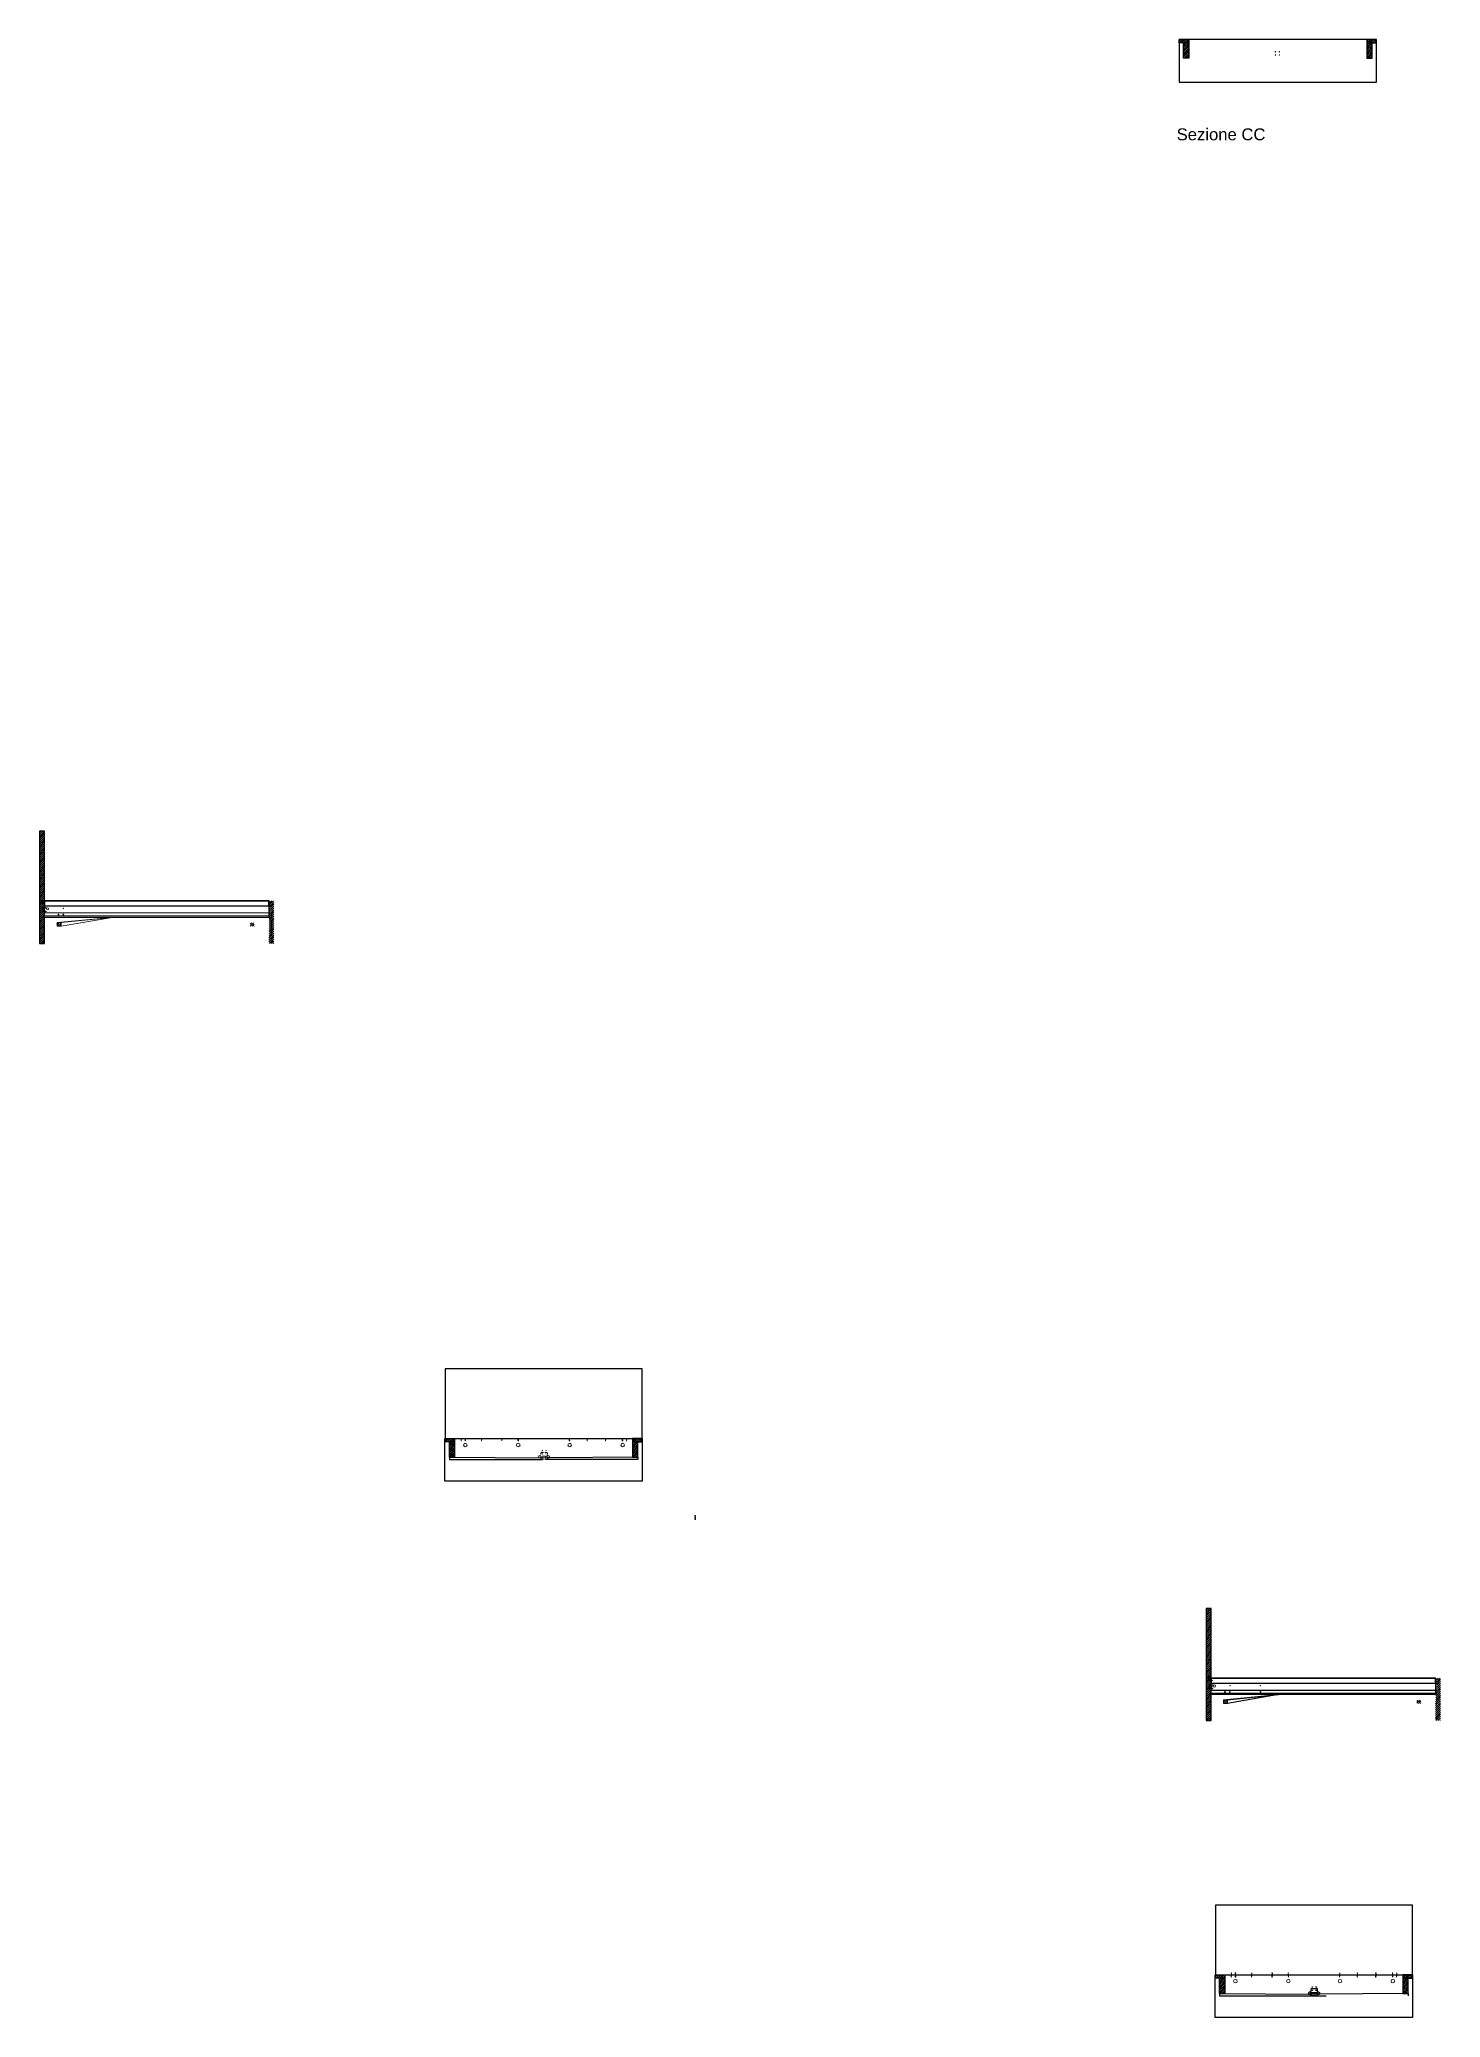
# Model space of a CAD drawing. Header units: millimetres. Extents: x -65822 to 124962, y -17646 to 50330.
# Drawn here: x 11836 to 24327, y 816 to 18449 of the extents above; entities that cross this region are included whole.
import ezdxf

# ---------------------------------------------------------------- set-up
doc = ezdxf.new("R2010")
doc.units = ezdxf.units.MM
doc.header["$MEASUREMENT"] = 0
doc.linetypes.add('HIDDEN', pattern=[0.375, 0.25, -0.125])
for name, color, linetype, lineweight in [('Arredi', 3, 'Continuous', 30), ('Dettagli', 210, 'Continuous', 5), ('qqqq', 5, 'Continuous', 30), ('Tratteggi', 2, 'HIDDEN', 15)]:
    doc.layers.add(name, color=color, linetype=linetype, lineweight=lineweight)
doc.layers.add('Testo', color=1, linetype='Continuous')
doc.layers.add('Viti', color=2, linetype='Continuous')
doc.styles.get("Standard").update_dxf_attribs({"font": 'Arial.ttf'})
pattern_1 = [(45, (6754.85, 3339.613), (-7.954951, 7.954951), [])]
pattern_2 = [(45, (13301.938, 15811.655), (-7.954951, 7.954951), [])]
pattern_3 = [(45, (13622.354, -1441.153), (-7.954951, 7.954951), [])]

msp = doc.modelspace()

# ---------------------------------------------------------------- texts
at = {"layer": 'Testo', "insert": (21975, 17657), "char_height": 106.2, "attachment_point": 1}
msp.add_mtext_dynamic_manual_height_columns('Sezione CC', width=1421.23, gutter_width=25, heights=[0], dxfattribs=at)

# ---------------------------------------------------------------- hatches: boundary and pattern name
at = {"layer": 'Dettagli'}
h = msp.add_hatch(dxfattribs=at)
h.set_pattern_fill('ANSI31', color=256, scale=90)
h.set_pattern_definition(pattern_2)
h.paths.add_polyline_path([(22084, 18420), (22037, 18420), (22037, 18282), (22084, 18282)])
h.paths.add_polyline_path([(22084, 18448), (21998, 18448), (21998, 18420), (22084, 18420)])
h = msp.add_hatch(dxfattribs=at)
h.set_pattern_fill('ANSI31', color=256, scale=90)
h.set_pattern_definition(pattern_2)
h.paths.add_polyline_path([(23718, 18420), (23671, 18420), (23671, 18282), (23718, 18282)])
h.paths.add_polyline_path([(23758, 18448), (23671, 18448), (23671, 18420), (23718, 18420), (23758, 18420)])
h = msp.add_hatch(dxfattribs=at)
h.set_pattern_fill('ANSI31', color=256, scale=90)
h.set_pattern_definition(pattern_1)
h.paths.add_polyline_path([(15537, 5948), (15490, 5948), (15490, 5810), (15537, 5810)])
h.paths.add_polyline_path([(15537, 5976), (15450, 5976), (15450, 5948), (15537, 5948)])
h = msp.add_hatch(dxfattribs=at)
h.set_pattern_fill('ANSI31', color=256, scale=90)
h.set_pattern_definition(pattern_1)
h.paths.add_polyline_path([(17171, 5948), (17124, 5948), (17124, 5810), (17171, 5810)])
h.paths.add_polyline_path([(17210, 5976), (17124, 5976), (17124, 5948), (17171, 5948), (17210, 5948)])
h = msp.add_hatch(dxfattribs=at)
h.set_pattern_fill('ANSI31', color=256, scale=97)
h.set_pattern_definition([(45, (3492.294, -19442.244), (-8.5736697, 8.5736697), [])])
h.paths.add_polyline_path([(22282, 4462), (22237, 4462), (22237, 3842), (22282, 3842)])
h.paths.add_polyline_path([(22282, 3744), (22278, 3744), (22278, 3745, -0.469008), (22278, 3752), (22278, 3750), (22282, 3750), (22282, 3758), (22262, 3758), (22262, 3761), (22282, 3761), (22282, 3776), (22278, 3776), (22278, 3777, -0.469008), (22278, 3784), (22278, 3782), (22282, 3782), (22282, 3817), (22262, 3817), (22262, 3820), (22282, 3820), (22282, 3842), (22263, 3842, -0.396733), (22256, 3842), (22237, 3842), (22237, 3462), (22282, 3462)])
h.paths.add_polyline_path([(22260, 3748), (22258, 3747), (22261, 3746, -0.158696)], flags=16)
h.paths.add_polyline_path([(22261, 3749), (22263, 3749), (22265, 3749), (22268, 3749), (22270, 3749), (22272, 3749), (22274, 3749), (22276, 3749, 0.266572), (22278, 3745), (22275, 3745), (22273, 3745), (22271, 3745), (22268, 3745), (22266, 3745), (22263, 3745), (22262, 3745, -0.254029)], flags=16)
h.paths.add_polyline_path([(22263, 3749), (22265, 3749), (22267, 3749), (22269, 3749), (22272, 3749), (22274, 3749), (22274, 3749, 0.23266), (22276, 3745), (22273, 3745), (22271, 3745), (22269, 3745), (22266, 3745), (22264, 3745), (22263, 3745, -0.221988)], flags=0)
h.paths.add_polyline_path([(22260, 3780), (22258, 3779), (22261, 3777, -0.158696)], flags=16)
h.paths.add_polyline_path([(22261, 3781), (22263, 3781), (22265, 3781), (22268, 3781), (22270, 3781), (22272, 3781), (22274, 3781), (22276, 3781, 0.266572), (22278, 3776), (22275, 3776), (22273, 3776), (22271, 3776), (22268, 3776), (22266, 3776), (22263, 3776), (22262, 3776, -0.254029)], flags=16)
h.paths.add_polyline_path([(22263, 3781), (22265, 3781), (22267, 3781), (22269, 3781), (22272, 3781), (22274, 3781), (22274, 3781, 0.23266), (22276, 3777), (22273, 3777), (22271, 3777), (22269, 3777), (22266, 3777), (22264, 3777), (22263, 3777, -0.221988)], flags=0)
h.paths.add_polyline_path([(22259, 3829), (22260, 3827), (22262, 3829, -0.158696)], flags=16)
h.paths.add_polyline_path([(22258, 3829), (22258, 3832), (22258, 3834), (22258, 3836), (22258, 3839), (22259, 3841), (22259, 3839, 0.252715), (22263, 3840), (22263, 3839), (22263, 3837), (22263, 3834), (22263, 3832), (22263, 3830, -0.254029)], flags=16)
h.paths.add_polyline_path([(22259, 3834), (22259, 3836), (22259, 3838, 0.23013), (22262, 3839), (22262, 3837), (22262, 3835), (22262, 3832), (22262, 3832, -0.221988), (22259, 3831)], flags=0)
h.paths.add_polyline_path([(24327, 3842), (24282, 3842), (24282, 3820), (24303, 3820), (24303, 3817), (24282, 3817), (24282, 3797), (24282, 3780), (24286, 3780), (24288, 3781), (24287, 3781), (24286, 3781), (24286, 3778), (24286, 3761), (24303, 3761), (24303, 3758), (24282, 3758), (24282, 3748), (24286, 3748), (24288, 3749), (24287, 3749), (24286, 3749), (24286, 3746), (24282, 3462), (24327, 3462)])
h.paths.add_polyline_path([(24304, 3746), (24306, 3747), (24304, 3748, -0.158696)], flags=16)
h.paths.add_polyline_path([(24300, 3745), (24298, 3745), (24295, 3745), (24293, 3745), (24290, 3745), (24288, 3745), (24287, 3745), (24289, 3745, 0.24604), (24290, 3749), (24290, 3749), (24292, 3749), (24295, 3749), (24297, 3749), (24299, 3749), (24301, 3749), (24303, 3749, -0.254029), (24303, 3745)], flags=16)
h.paths.add_polyline_path([(24301, 3749), (24301, 3749, -0.22364), (24300, 3745), (24301, 3745, 0.221988)], flags=0)
h.paths.add_polyline_path([(24296, 3745), (24294, 3745), (24291, 3745), (24289, 3745, 0.228766), (24290, 3749), (24292, 3749), (24294, 3749), (24297, 3749), (24299, 3749, -0.225205), (24299, 3745)], flags=0)
h.paths.add_polyline_path([(24304, 3777), (24306, 3779), (24304, 3780, -0.158696)], flags=16)
h.paths.add_polyline_path([(24300, 3776), (24298, 3776), (24295, 3776), (24293, 3776), (24290, 3776), (24288, 3776), (24287, 3777), (24289, 3777, 0.24604), (24290, 3781), (24290, 3781), (24292, 3781), (24295, 3781), (24297, 3781), (24299, 3781), (24301, 3781), (24303, 3781, -0.254029), (24303, 3776)], flags=16)
h.paths.add_polyline_path([(24301, 3781), (24301, 3781, -0.22364), (24300, 3777), (24301, 3777, 0.221988)], flags=0)
h.paths.add_polyline_path([(24296, 3777), (24294, 3777), (24291, 3777), (24289, 3777, 0.228766), (24290, 3781), (24292, 3781), (24294, 3781), (24297, 3781), (24299, 3781, -0.225205), (24299, 3777)], flags=0)
h.paths.add_polyline_path([(22429, 3647), (22393, 3647), (22393, 3614), (22429, 3614)])
h.paths.add_polyline_path([(24152, 3646), (24116, 3646), (24116, 3614), (24152, 3614)])
h = msp.add_hatch(dxfattribs=at)
h.set_pattern_fill('ANSI31', color=256, scale=90)
h.set_pattern_definition(pattern_3)
h.paths.add_polyline_path([(22405, 1167), (22358, 1167), (22358, 1029), (22405, 1029)])
h.paths.add_polyline_path([(22405, 1167), (22405, 1195), (22318, 1195), (22318, 1167)])
h = msp.add_hatch(dxfattribs=at)
h.set_pattern_fill('ANSI31', color=256, scale=90)
h.set_pattern_definition(pattern_3)
h.paths.add_polyline_path([(24038, 1167), (23991, 1167), (23991, 1029), (24038, 1029)])
h.paths.add_polyline_path([(24078, 1195), (23991, 1195), (23991, 1167), (24038, 1167), (24078, 1167)])
at = {"layer": 'qqqq'}
h = msp.add_hatch(dxfattribs=at)
h.set_pattern_fill('ANSI31', color=0, scale=97)
h.set_pattern_definition([(45, (-6909.345, -12513.192), (-8.5736697, 8.5736697), [])])
h.paths.add_polyline_path([(11881, 11391), (11836, 11391), (11836, 10771), (11881, 10771)])
h.paths.add_polyline_path([(11881, 10673), (11877, 10673), (11877, 10674, -0.469008), (11877, 10681), (11877, 10679), (11881, 10679), (11881, 10687), (11860, 10687), (11860, 10690), (11881, 10690), (11881, 10705), (11877, 10705), (11877, 10706, -0.469008), (11877, 10713), (11877, 10711), (11881, 10711), (11881, 10746), (11860, 10746), (11860, 10749), (11881, 10749), (11881, 10771), (11861, 10771, -0.396733), (11855, 10771), (11836, 10771), (11836, 10391), (11881, 10391)])
h.paths.add_polyline_path([(11859, 10678), (11856, 10676), (11859, 10675, -0.158696)], flags=16)
h.paths.add_polyline_path([(11859, 10678), (11862, 10678), (11864, 10678), (11866, 10678), (11868, 10678), (11871, 10678), (11873, 10678), (11875, 10678, 0.266572), (11876, 10674), (11874, 10674), (11871, 10674), (11869, 10674), (11866, 10674), (11864, 10674), (11862, 10674), (11860, 10674, -0.254029)], flags=16)
h.paths.add_polyline_path([(11861, 10678), (11863, 10678), (11866, 10678), (11868, 10678), (11870, 10678), (11872, 10678), (11873, 10678, 0.23266), (11874, 10674), (11872, 10674), (11870, 10674), (11867, 10674), (11865, 10674), (11862, 10674), (11862, 10674, -0.221988)], flags=0)
h.paths.add_polyline_path([(11859, 10709), (11856, 10708), (11859, 10706, -0.158696)], flags=16)
h.paths.add_polyline_path([(11859, 10710), (11862, 10710), (11864, 10710), (11866, 10710), (11868, 10710), (11871, 10710), (11873, 10710), (11875, 10710, 0.266572), (11876, 10706), (11874, 10706), (11871, 10706), (11869, 10706), (11866, 10706), (11864, 10706), (11862, 10706), (11860, 10706, -0.254029)], flags=16)
h.paths.add_polyline_path([(11861, 10710), (11863, 10710), (11866, 10710), (11868, 10710), (11870, 10710), (11872, 10710), (11873, 10710, 0.23266), (11874, 10706), (11872, 10706), (11870, 10706), (11867, 10706), (11865, 10706), (11862, 10706), (11862, 10706, -0.221988)], flags=0)
h.paths.add_polyline_path([(11858, 10758), (11859, 10756), (11860, 10758, -0.158696)], flags=16)
h.paths.add_polyline_path([(11857, 10759), (11857, 10761), (11857, 10763), (11857, 10765), (11857, 10768), (11857, 10770), (11857, 10768, 0.252715), (11861, 10769), (11861, 10768), (11861, 10766), (11861, 10764), (11861, 10761), (11861, 10759, -0.254029)], flags=16)
h.paths.add_polyline_path([(11857, 10763), (11857, 10765), (11857, 10767, 0.23013), (11861, 10768), (11861, 10766), (11861, 10764), (11861, 10762), (11861, 10761, -0.221988), (11857, 10761)], flags=0)
h.paths.add_polyline_path([(13926, 10771), (13881, 10771), (13881, 10749), (13901, 10749), (13901, 10746), (13881, 10746), (13881, 10726), (13881, 10709), (13884, 10709), (13886, 10710), (13886, 10710), (13884, 10710), (13884, 10707), (13884, 10690), (13901, 10690), (13901, 10687), (13881, 10687), (13881, 10677), (13884, 10677), (13886, 10678), (13886, 10678), (13884, 10678), (13884, 10675), (13881, 10391), (13926, 10391)])
h.paths.add_polyline_path([(13902, 10675), (13905, 10676), (13902, 10678, -0.158696)], flags=16)
h.paths.add_polyline_path([(13899, 10674), (13896, 10674), (13894, 10674), (13891, 10674), (13889, 10674), (13887, 10674), (13885, 10674), (13887, 10674, 0.24604), (13888, 10678), (13889, 10678), (13891, 10678), (13893, 10678), (13895, 10678), (13898, 10678), (13900, 10678), (13902, 10678, -0.254029), (13901, 10674)], flags=16)
h.paths.add_polyline_path([(13900, 10678), (13899, 10678, -0.22364), (13899, 10674), (13899, 10674, 0.221988)], flags=0)
h.paths.add_polyline_path([(13895, 10674), (13892, 10674), (13890, 10674), (13888, 10674, 0.228766), (13889, 10678), (13890, 10678), (13893, 10678), (13895, 10678), (13898, 10678, -0.225205), (13897, 10674)], flags=0)
h.paths.add_polyline_path([(13902, 10706), (13905, 10708), (13902, 10709, -0.158696)], flags=16)
h.paths.add_polyline_path([(13899, 10706), (13896, 10706), (13894, 10706), (13891, 10706), (13889, 10706), (13887, 10706), (13885, 10706), (13887, 10706, 0.24604), (13888, 10710), (13889, 10710), (13891, 10710), (13893, 10710), (13895, 10710), (13898, 10710), (13900, 10710), (13902, 10710, -0.254029), (13901, 10706)], flags=16)
h.paths.add_polyline_path([(13900, 10710), (13899, 10710, -0.22364), (13899, 10706), (13899, 10706, 0.221988)], flags=0)
h.paths.add_polyline_path([(13895, 10706), (13892, 10706), (13890, 10706), (13888, 10706, 0.228766), (13889, 10710), (13890, 10710), (13893, 10710), (13895, 10710), (13898, 10710, -0.225205), (13897, 10706)], flags=0)
h.paths.add_polyline_path([(12027, 10576), (11992, 10576), (11992, 10544), (12027, 10544)])
h.paths.add_polyline_path([(13750, 10575), (13714, 10575), (13714, 10544), (13750, 10544)])

# ---------------------------------------------------------------- linework, layer by layer
at = {"layer": 'Arredi', "color": 0, "linetype": 'Continuous'}
for p, q in [((11857, 10770), (11857, 10770)), ((11857, 10767), (11857, 10768)), ((11857, 10765), (11857, 10765)), ((11857, 10763), (11857, 10763)), ((11857, 10761), (11857, 10761)), ((11857, 10759), (11857, 10758)), ((11857, 10758), (11857, 10759)), ((11858, 10758), (11859, 10756)), ((11859, 10756), (11860, 10758)), ((11861, 10768), (11861, 10769)), ((11861, 10766), (11861, 10766)), ((11861, 10764), (11861, 10764)), ((11861, 10761), (11861, 10762)), ((11861, 10759), (11861, 10759))]:
    msp.add_line(p, q, dxfattribs=at)
at = {"layer": 'Arredi', "color": 0}
for p, q in [((11859, 10709), (11856, 10708)), ((11856, 10708), (11859, 10706)), ((11859, 10678), (11856, 10676)), ((11856, 10676), (11859, 10675)), ((11860, 10710), (11859, 10709)), ((11859, 10710), (11859, 10710)), ((11859, 10706), (11860, 10706)), ((11860, 10678), (11859, 10678)), ((11859, 10678), (11859, 10678)), ((11859, 10674), (11860, 10674)), ((11860, 10749), (11881, 10749)), ((11860, 10749), (11881, 10749)), ((11860, 10748), (11881, 10748)), ((11860, 10748), (11881, 10748)), ((11860, 10747), (11881, 10747)), ((11860, 10746), (11881, 10746)), ((11860, 10690), (11881, 10690)), ((11860, 10689), (11881, 10689)), ((11860, 10689), (11881, 10689)), ((11860, 10688), (11881, 10688)), ((11860, 10687), (11881, 10687)), ((11860, 10687), (11881, 10687)), ((11861, 10710), (11862, 10710)), ((11861, 10678), (11862, 10678)), ((11862, 10706), (11862, 10706)), ((11862, 10674), (11862, 10674)), ((11863, 10710), (11864, 10710)), ((11863, 10678), (11864, 10678)), ((11864, 10706), (11865, 10706)), ((11864, 10674), (11865, 10674)), ((11866, 10710), (11866, 10710)), ((11866, 10706), (11867, 10706)), ((11866, 10678), (11866, 10678)), ((11866, 10674), (11867, 10674)), ((11868, 10710), (11868, 10710)), ((11868, 10678), (11868, 10678)), ((11869, 10706), (11870, 10706)), ((11869, 10674), (11870, 10674)), ((11870, 10710), (11871, 10710)), ((11870, 10678), (11871, 10678)), ((11871, 10706), (11872, 10706)), ((11871, 10674), (11872, 10674)), ((11872, 10710), (11873, 10710)), ((11872, 10678), (11873, 10678)), ((11874, 10706), (11874, 10706)), ((11874, 10674), (11874, 10674)), ((11875, 10710), (11875, 10710)), ((11875, 10678), (11875, 10678)), ((11876, 10706), (11877, 10706)), ((11876, 10674), (11877, 10674)), ((11877, 10705), (11877, 10705)), ((11877, 10674), (11877, 10674)), ((22358, 1029), (23172, 1023)), ((22358, 1010), (23308, 1009)), ((23151, 1036), (23151, 1025)), ((24038, 1029), (23232, 1023)), ((23250, 1036), (23250, 1025))]:
    msp.add_line(p, q, dxfattribs=at)
at = {"layer": 'Arredi'}
for p, q in [((15450, 5976), (15537, 5976)), ((17211, 5976), (17124, 5976)), ((15490, 5810), (16304, 5804)), ((15490, 5810), (15490, 5791)), ((15490, 5791), (16321, 5789)), ((17171, 5790), (16348, 5789)), ((17171, 5810), (16364, 5804)), ((17171, 5810), (17171, 5790)), ((22393, 3647), (22879, 3694)), ((22429, 3647), (22884, 3694)), ((22884, 3694), (22429, 3614)), ((22318, 1195), (22404, 1195)), ((24078, 1195), (23992, 1195)), ((22358, 1029), (22358, 1010)), ((24038, 1029), (24038, 1009))]:
    msp.add_line(p, q, dxfattribs=at)
for points in [[(23758, 18449), (21998, 18449), (21998, 18069), (23758, 18069)], [(21998, 18448), (22084, 18448), (22084, 18420), (21998, 18420)], [(22084, 18420), (22084, 18282), (22037, 18282), (22037, 18420)], [(23758, 18448), (23671, 18448), (23671, 18420), (23758, 18420)], [(23671, 18420), (23671, 18282), (23718, 18282), (23718, 18420)], [(15453, 6597), (15453, 5977), (17210, 5977), (17210, 6597)], [(15450, 5977), (17210, 5977), (17210, 5597), (15450, 5597)], [(15450, 5976), (15537, 5976), (15537, 5948), (15450, 5948)], [(15537, 5948), (15537, 5810), (15490, 5810), (15490, 5948)], [(17211, 5976), (17124, 5976), (17124, 5948), (17211, 5948)], [(17124, 5948), (17124, 5810), (17171, 5810), (17171, 5948)], [(22237, 4462), (22237, 3842), (22282, 3842), (22282, 4462)], [(22237, 3842), (22237, 3462), (22282, 3462), (22282, 3842)], [(22282, 3797), (24282, 3797), (24282, 3842), (22282, 3842)], [(22282, 3842), (24282, 3842), (24282, 3694), (22282, 3694)], [(24282, 3694), (22282, 3694), (22282, 3734), (24282, 3734)], [(24282, 3694), (22282, 3694), (22282, 3707), (24282, 3707)], [(22320, 1816), (22320, 1196), (24078, 1196), (24078, 1816)], [(22318, 1196), (24078, 1196), (24078, 816), (22318, 816)], [(22318, 1195), (22405, 1195), (22405, 1167), (22318, 1167)], [(22405, 1167), (22405, 1029), (22358, 1029), (22358, 1167)], [(24078, 1195), (23991, 1195), (23991, 1167), (24078, 1167)], [(23991, 1167), (23991, 1029), (24038, 1029), (24038, 1167)]]:
    msp.add_lwpolyline(points, close=True, dxfattribs=at)
at = {"layer": 'Arredi', "color": 0}
for points in [[(11836, 11391), (11836, 10771), (11881, 10771), (11881, 11391)], [(11836, 10771), (11836, 10391), (11881, 10391), (11881, 10771)], [(11881, 10726), (13881, 10726), (13881, 10771), (11881, 10771)], [(11881, 10771), (13881, 10771), (13881, 10623), (11881, 10623)], [(11881, 10746), (11860, 10746), (11860, 10749), (11881, 10749)], [(11881, 10687), (11860, 10687), (11860, 10690), (11881, 10690)], [(11877, 10709), (11877, 10707), (11884, 10707), (11884, 10709)], [(11877, 10677), (11877, 10675), (11884, 10675), (11884, 10677)], [(11887, 10711), (11887, 10705), (11887, 10705), (11887, 10711)], [(11887, 10679), (11887, 10673), (11887, 10673), (11887, 10679)], [(11890, 10706), (11890, 10709), (11893, 10709), (11893, 10706)], [(11890, 10675), (11890, 10678), (11893, 10678), (11893, 10675)], [(11893, 10711), (11893, 10705), (11893, 10705), (11893, 10711)], [(11893, 10679), (11893, 10673), (11893, 10673), (11893, 10679)], [(23151, 1025), (23151, 1025), (23172, 1025), (23172, 1025)], [(23172, 1023), (23172, 1039), (23232, 1039), (23232, 1023)], [(23172, 1023), (23172, 1039), (23186, 1039), (23186, 1023)], [(23232, 1025), (23232, 1025), (23250, 1025), (23250, 1025)]]:
    msp.add_lwpolyline(points, close=True, dxfattribs=at)
at = {"layer": 'Arredi', "color": 0, "linetype": 'Continuous'}
for points in [[(11857, 10770), (11857, 10771)], [(11857, 10768), (11857, 10770)], [(11857, 10765), (11857, 10767)], [(11857, 10763), (11857, 10765)], [(11857, 10761), (11857, 10763)], [(11857, 10759), (11857, 10761)], [(11861, 10771), (11861, 10769)], [(11861, 10768), (11861, 10766)], [(11861, 10766), (11861, 10764)], [(11861, 10763), (11861, 10762)], [(11861, 10761), (11861, 10759)]]:
    msp.add_lwpolyline(points, dxfattribs=at)
at = {"layer": 'Arredi', "color": 0}
for points in [[(11860, 10710), (11861, 10710)], [(11862, 10706), (11860, 10706)], [(11860, 10678), (11861, 10678)], [(11862, 10674), (11860, 10674)], [(11862, 10710), (11863, 10710)], [(11864, 10706), (11862, 10706)], [(11862, 10678), (11863, 10678)], [(11864, 10674), (11862, 10674)], [(11864, 10710), (11866, 10710)], [(11864, 10678), (11866, 10678)], [(11866, 10706), (11865, 10706)], [(11866, 10674), (11865, 10674)], [(11866, 10710), (11868, 10710)], [(11866, 10678), (11868, 10678)], [(11869, 10706), (11867, 10706)], [(11869, 10674), (11867, 10674)], [(11868, 10710), (11870, 10710)], [(11868, 10678), (11870, 10678)], [(11871, 10706), (11870, 10706)], [(11871, 10674), (11870, 10674)], [(11871, 10710), (11872, 10710)], [(11871, 10678), (11872, 10678)], [(11873, 10706), (11872, 10706)], [(11873, 10674), (11872, 10674)], [(11873, 10710), (11875, 10710)], [(11873, 10678), (11875, 10678)], [(11876, 10706), (11874, 10706)], [(11876, 10674), (11874, 10674)], [(11875, 10710), (11877, 10710), (11877, 10706), (11877, 10706)], [(11875, 10678), (11877, 10678), (11877, 10674), (11877, 10674)], [(11886, 10705), (11877, 10705), (11877, 10711), (11886, 10711)], [(11886, 10673), (11877, 10673), (11877, 10679), (11886, 10679)], [(11886, 10711), (11890, 10711), (11890, 10705), (11886, 10705)], [(11886, 10679), (11890, 10679), (11890, 10673), (11886, 10673)], [(23172, 1066), (23172, 1047)], [(23226, 1072), (23178, 1072)], [(23232, 1047), (23232, 1066)], [(23166, 1042), (23158, 1042)], [(23172, 1023), (23172, 1017)], [(23177, 1011), (23227, 1011)], [(23232, 1039), (23232, 1023), (23217, 1023), (23217, 1039)], [(23232, 1016), (23232, 1023)], [(23244, 1042), (23236, 1042)]]:
    msp.add_lwpolyline(points, dxfattribs=at)
for centre in [(23185, 1087), (23185, 1058), (23219, 1087), (23219, 1058)]:
    msp.add_circle(centre, 2.23, dxfattribs=at)
at = {"layer": 'Arredi', "color": 0, "linetype": 'Continuous'}
for centre, start, end in [((11858, 10775), 258.3615, 303.6841), ((11858, 10774), 255.7631, 313.2797), ((11858, 10772), 259.5682, 319.1903), ((11858, 10772), 256.9818, 315.4542), ((11858, 10770), 254.2176, 311.7564), ((11858, 10769), 251.568, 308.4456), ((11858, 10768), 255.4447, 313.3644), ((11858, 10767), 252.812, 309.9741), ((11858, 10765), 250.9361, 307.6855), ((11858, 10765), 248.2339, 304.5505), ((11858, 10763), 252.1845, 309.1977), ((11858, 10762), 249.5037, 306.0012)]:
    msp.add_arc(centre, 4.59, start, end, dxfattribs=at)
at = {"layer": 'Arredi', "color": 0}
for centre, radius, start, end in [((11863, 10708), 4.59, 159.5037, 216.0012), ((11863, 10677), 4.59, 159.5037, 216.0012), ((11864, 10708), 4.59, 162.1845, 219.1977), ((11864, 10677), 4.59, 162.1845, 219.1977), ((11866, 10708), 4.59, 160.9361, 217.6855), ((11865, 10708), 4.59, 158.2339, 214.5505), ((11866, 10677), 4.59, 160.9361, 217.6855), ((11865, 10677), 4.59, 158.2339, 214.5505), ((11868, 10708), 4.59, 162.812, 219.9741), ((11868, 10677), 4.59, 162.812, 219.9741), ((11868, 10709), 4.59, 165.4447, 223.3644), ((11868, 10677), 4.59, 165.4447, 223.3644), ((11870, 10708), 4.59, 161.568, 218.4456), ((11870, 10677), 4.59, 161.568, 218.4456), ((11871, 10709), 4.59, 164.2176, 221.7564), ((11871, 10677), 4.59, 164.2176, 221.7564), ((11873, 10709), 4.59, 169.5682, 229.1903), ((11872, 10709), 4.59, 166.9818, 225.4542), ((11873, 10678), 4.59, 169.5682, 229.1903), ((11872, 10677), 4.59, 166.9818, 225.4542), ((11875, 10709), 4.59, 165.7631, 223.7901), ((11875, 10677), 4.59, 165.7631, 223.7901), ((11875, 10709), 4.59, 168.3615, 227.4099), ((11875, 10677), 4.59, 168.3615, 227.4099), ((11877, 10709), 4.59, 165.9958, 224.1035), ((11877, 10677), 4.59, 165.9958, 224.1035), ((11877, 10709), 4.59, 168.5918, 227.7443), ((11877, 10677), 4.59, 168.5918, 227.7443), ((11880, 10709), 4.59, 172.2956, 230.2539), ((11879, 10709), 4.59, 169.7318, 229.4371), ((11880, 10678), 4.59, 172.2956, 230.2539), ((11879, 10678), 4.59, 169.7318, 229.4371), ((23180, 1064), 9.03, 106.8962, 162.0588), ((23223, 1064), 9.03, 14.9508, 73.1038), ((23160, 1033), 9.03, 103.0065, 161.684), ((23163, 1050), 9.03, 290.1879, 339.9201), ((23180, 1020), 9.03, 197.9412, 247.372), ((23223, 1020), 9.03, 292.628, 336.899), ((23240, 1050), 9.03, 197.3771, 244.5743), ((23240, 1050), 9.03, 295.1293, 295.8188), ((23242, 1033), 9.03, 21.8451, 73.1879)]:
    msp.add_arc(centre, radius, start, end, dxfattribs=at)
at = {"layer": 'Dettagli', "color": 0}
for p, q in [((11992, 10576), (12478, 10623)), ((12027, 10576), (12483, 10623)), ((12483, 10623), (12027, 10544))]:
    msp.add_line(p, q, dxfattribs=at)
for points in [[(13881, 10623), (11881, 10623), (11881, 10663), (13881, 10663)], [(13881, 10623), (11881, 10623), (11881, 10636), (13881, 10636)], [(11992, 10576), (12027, 10576), (12027, 10544), (11992, 10544)]]:
    msp.add_lwpolyline(points, close=True, dxfattribs=at)
at = {"layer": 'Dettagli'}
msp.add_lwpolyline([(22393, 3647), (22429, 3647), (22429, 3614), (22393, 3614)], close=True, dxfattribs=at)
for centre, radius in [((22856, 18340), 2.23), ((22890, 18340), 2.23), ((22856, 18311), 2.23), ((22890, 18311), 2.23), ((15632, 5919), 15.8), ((16104, 5919), 15.8), ((16563, 5919), 15.8), ((17035, 5919), 15.8), ((22310, 3770), 10), ((22406, 3719), 3.45), ((22406, 3719), 2.23), ((22450, 3774), 2.23), ((22450, 3719), 3.45), ((22450, 3719), 2.23), ((22722, 3719), 3.45), ((22721, 3774), 2.23), ((22722, 3719), 2.23), ((22499, 1139), 15.8), ((22971, 1139), 15.8), ((23431, 1139), 15.8), ((23903, 1139), 15.8)]:
    msp.add_circle(centre, radius, dxfattribs=at)
at = {"layer": 'Dettagli', "color": 0}
for centre, radius in [((11908, 10699), 10), ((12005, 10648), 3.45), ((12005, 10648), 2.23), ((12048, 10648), 3.45), ((12048, 10703), 2.23), ((12048, 10648), 2.23)]:
    msp.add_circle(centre, radius, dxfattribs=at)
at = {"layer": 'Tratteggi'}
for p, q in [((15594, 5977), (15594, 5956)), ((15595, 5977), (15595, 5956)), ((15595, 5977), (15595, 5956)), ((15596, 5977), (15596, 5956)), ((15596, 5977), (15596, 5956)), ((15597, 5977), (15597, 5956)), ((15775, 5977), (15775, 5956)), ((15775, 5977), (15775, 5956)), ((15776, 5977), (15776, 5956)), ((15776, 5977), (15776, 5956)), ((15777, 5977), (15777, 5956)), ((15778, 5977), (15778, 5956)), ((15958, 5977), (15958, 5956)), ((15959, 5977), (15959, 5956)), ((15959, 5977), (15959, 5956)), ((15960, 5977), (15960, 5956)), ((15960, 5977), (15960, 5956)), ((15961, 5977), (15961, 5956)), ((16718, 5977), (16718, 5956)), ((16718, 5977), (16718, 5956)), ((16719, 5977), (16719, 5956)), ((16719, 5977), (16719, 5956)), ((16720, 5977), (16720, 5956)), ((16721, 5977), (16721, 5956)), ((16882, 5977), (16882, 5956)), ((16883, 5977), (16883, 5956)), ((16884, 5977), (16884, 5956)), ((16884, 5977), (16884, 5956)), ((16885, 5977), (16885, 5956)), ((16886, 5977), (16886, 5956)), ((17069, 5977), (17069, 5956)), ((17070, 5977), (17070, 5956)), ((17070, 5977), (17070, 5956)), ((17071, 5977), (17071, 5956)), ((17071, 5977), (17071, 5956)), ((17072, 5977), (17072, 5956))]:
    msp.add_line(p, q, dxfattribs=at)
at = {"layer": 'Tratteggi', "linetype": 'Continuous'}
for p, q in [((15630, 5974), (15630, 5975)), ((15630, 5972), (15630, 5972)), ((15630, 5970), (15630, 5970)), ((15630, 5967), (15630, 5968)), ((15630, 5965), (15630, 5966)), ((15630, 5963), (15630, 5963)), ((15630, 5961), (15630, 5961)), ((15630, 5959), (15630, 5958)), ((15630, 5958), (15630, 5959)), ((15631, 5958), (15632, 5956)), ((15632, 5956), (15633, 5958)), ((15634, 5976), (15634, 5976)), ((15634, 5973), (15634, 5974)), ((15634, 5971), (15634, 5972)), ((15634, 5969), (15634, 5969)), ((15634, 5966), (15634, 5967)), ((15634, 5964), (15634, 5964)), ((15634, 5961), (15634, 5962)), ((15634, 5959), (15634, 5959)), ((16101, 5974), (16101, 5975)), ((16101, 5972), (16101, 5972)), ((16101, 5970), (16101, 5970)), ((16101, 5967), (16101, 5968)), ((16101, 5965), (16101, 5966)), ((16101, 5963), (16101, 5963)), ((16101, 5961), (16101, 5961)), ((16101, 5959), (16102, 5958)), ((16101, 5958), (16101, 5959)), ((16102, 5958), (16103, 5956)), ((16103, 5956), (16105, 5958)), ((16106, 5976), (16106, 5976)), ((16106, 5973), (16106, 5974)), ((16106, 5971), (16106, 5972)), ((16106, 5969), (16106, 5969)), ((16106, 5966), (16106, 5967)), ((16106, 5964), (16106, 5964)), ((16106, 5961), (16106, 5962)), ((16106, 5959), (16106, 5959)), ((16558, 5974), (16558, 5975)), ((16558, 5972), (16558, 5972)), ((16558, 5970), (16558, 5970)), ((16558, 5967), (16558, 5968)), ((16558, 5965), (16558, 5966)), ((16558, 5963), (16558, 5963)), ((16558, 5961), (16558, 5961)), ((16558, 5959), (16559, 5958)), ((16558, 5958), (16558, 5959)), ((16559, 5958), (16560, 5956)), ((16560, 5956), (16562, 5958)), ((16562, 5976), (16562, 5976)), ((16562, 5973), (16562, 5974)), ((16562, 5971), (16562, 5972)), ((16562, 5969), (16562, 5969)), ((16562, 5966), (16562, 5967)), ((16562, 5964), (16562, 5964)), ((16562, 5961), (16562, 5962)), ((16562, 5959), (16562, 5959)), ((17031, 5974), (17031, 5975)), ((17031, 5972), (17031, 5972)), ((17031, 5970), (17031, 5970)), ((17031, 5967), (17031, 5968)), ((17031, 5965), (17031, 5966)), ((17031, 5963), (17031, 5963)), ((17031, 5961), (17031, 5961)), ((17031, 5959), (17032, 5958)), ((17031, 5958), (17031, 5959)), ((17032, 5958), (17033, 5956)), ((17033, 5956), (17035, 5958)), ((17035, 5976), (17035, 5976)), ((17035, 5973), (17035, 5974)), ((17035, 5971), (17035, 5972)), ((17035, 5969), (17035, 5969)), ((17035, 5966), (17035, 5967)), ((17035, 5964), (17035, 5964)), ((17035, 5961), (17035, 5962)), ((17035, 5959), (17035, 5959)), ((17036, 5976), (17036, 5976))]:
    msp.add_line(p, q, dxfattribs=at)
at = {"layer": 'Tratteggi'}
for points in [[(15594, 5956), (15594, 5977), (15597, 5977), (15597, 5956)], [(15775, 5956), (15775, 5977), (15778, 5977), (15778, 5956)], [(15958, 5956), (15958, 5977), (15961, 5977), (15961, 5956)], [(16304, 5804), (16304, 5819), (16364, 5819), (16364, 5804)], [(16304, 5804), (16304, 5819), (16318, 5819), (16318, 5804)], [(16350, 5804), (16350, 5819), (16364, 5819), (16364, 5804)], [(16718, 5956), (16718, 5977), (16721, 5977), (16721, 5956)], [(16882, 5956), (16882, 5977), (16886, 5977), (16886, 5956)], [(17069, 5956), (17069, 5977), (17072, 5977), (17072, 5956)], [(16284, 5804), (16284, 5806), (16304, 5806), (16304, 5804)], [(16364, 5804), (16364, 5806), (16383, 5806), (16383, 5804)], [(17684, 5254), (17680, 5254), (17680, 5292), (17684, 5292)], [(17684, 5254), (17681, 5254), (17681, 5292), (17684, 5292)], [(22465, 1176), (22461, 1176), (22461, 1214), (22465, 1214)], [(22502, 1175), (22498, 1175), (22498, 1213), (22502, 1213)], [(22645, 1176), (22641, 1176), (22641, 1214), (22645, 1214)], [(22829, 1176), (22825, 1176), (22825, 1214), (22829, 1214)], [(22973, 1174), (22969, 1174), (22969, 1213), (22973, 1213)], [(23430, 1176), (23426, 1176), (23426, 1214), (23430, 1214)], [(23588, 1176), (23584, 1176), (23584, 1214), (23588, 1214)], [(23753, 1176), (23749, 1176), (23749, 1214), (23753, 1214)], [(23903, 1175), (23900, 1175), (23900, 1213), (23903, 1213)], [(23939, 1176), (23935, 1176), (23935, 1214), (23939, 1214)]]:
    msp.add_lwpolyline(points, close=True, dxfattribs=at)
at = {"layer": 'Tratteggi', "linetype": 'Continuous'}
for points in [[(15630, 5975), (15630, 5976), (15634, 5976), (15634, 5976)], [(15630, 5972), (15630, 5974)], [(15630, 5970), (15630, 5972)], [(15630, 5968), (15630, 5970)], [(15630, 5965), (15630, 5967)], [(15630, 5963), (15630, 5965)], [(15630, 5961), (15630, 5963)], [(15630, 5959), (15630, 5961)], [(15634, 5975), (15634, 5973)], [(15634, 5973), (15634, 5971)], [(15634, 5971), (15634, 5969)], [(15634, 5968), (15634, 5966)], [(15634, 5966), (15634, 5964)], [(15634, 5963), (15634, 5962)], [(15634, 5961), (15634, 5959)], [(16101, 5975), (16101, 5976), (16105, 5976), (16105, 5976)], [(16101, 5972), (16101, 5974)], [(16101, 5970), (16101, 5972)], [(16101, 5968), (16101, 5970)], [(16101, 5965), (16101, 5967)], [(16101, 5963), (16101, 5965)], [(16101, 5961), (16101, 5963)], [(16101, 5959), (16101, 5961)], [(16105, 5975), (16105, 5973)], [(16105, 5973), (16105, 5971)], [(16105, 5971), (16105, 5969)], [(16105, 5968), (16105, 5966)], [(16105, 5966), (16105, 5964)], [(16105, 5963), (16105, 5962)], [(16105, 5961), (16105, 5959)], [(16558, 5975), (16558, 5976), (16562, 5976), (16562, 5976)], [(16558, 5972), (16558, 5974)], [(16558, 5970), (16558, 5972)], [(16558, 5968), (16558, 5970)], [(16558, 5965), (16558, 5967)], [(16558, 5963), (16558, 5965)], [(16558, 5961), (16558, 5963)], [(16558, 5959), (16558, 5961)], [(16562, 5975), (16562, 5973)], [(16562, 5973), (16562, 5971)], [(16562, 5971), (16562, 5969)], [(16562, 5968), (16562, 5966)], [(16562, 5966), (16562, 5964)], [(16562, 5963), (16562, 5962)], [(16562, 5961), (16562, 5959)], [(17031, 5975), (17031, 5976), (17035, 5976), (17035, 5976)], [(17031, 5972), (17031, 5974)], [(17031, 5970), (17031, 5972)], [(17031, 5968), (17031, 5970)], [(17031, 5965), (17031, 5967)], [(17031, 5963), (17031, 5965)], [(17031, 5961), (17031, 5963)], [(17031, 5959), (17031, 5961)], [(17035, 5975), (17035, 5973)], [(17035, 5973), (17035, 5971)], [(17035, 5971), (17035, 5969)], [(17035, 5968), (17035, 5966)], [(17035, 5966), (17035, 5964)], [(17035, 5963), (17035, 5962)], [(17035, 5961), (17035, 5959)]]:
    msp.add_lwpolyline(points, dxfattribs=at)
at = {"layer": 'Tratteggi'}
for points in [[(16299, 5822), (16290, 5822)], [(16304, 5847), (16304, 5828)], [(16358, 5853), (16310, 5853)], [(16364, 5828), (16364, 5847)], [(16377, 5822), (16369, 5822)], [(16284, 5816), (16284, 5804), (16383, 5804), (16383, 5817)], [(16304, 5804), (16304, 5797)], [(16309, 5792), (16359, 5792)], [(16364, 5797), (16364, 5804)]]:
    msp.add_lwpolyline(points, dxfattribs=at)
for centre in [(16318, 5868), (16318, 5839), (16351, 5868), (16351, 5839)]:
    msp.add_circle(centre, 2.23, dxfattribs=at)
at = {"layer": 'Tratteggi', "linetype": 'Continuous'}
for centre, start, end in [((15630, 5979), 262.2956, 320.2539), ((15631, 5979), 259.7318, 319.4371), ((15631, 5977), 258.5918, 317.7443), ((15631, 5976), 255.9958, 314.1035), ((15631, 5975), 258.3615, 317.4099), ((15631, 5974), 255.7631, 313.7901), ((15631, 5972), 259.5682, 319.1903), ((15631, 5972), 256.9818, 315.4542), ((15631, 5970), 254.2176, 311.7564), ((15631, 5969), 251.568, 308.4456), ((15631, 5968), 255.4447, 313.3644), ((15631, 5967), 252.812, 309.9741), ((15631, 5965), 250.9361, 307.6855), ((15631, 5965), 248.2339, 304.5505), ((15631, 5963), 252.1845, 309.1977), ((15631, 5962), 249.5037, 306.0012), ((16102, 5979), 262.2956, 320.2539), ((16102, 5979), 259.7318, 319.4371), ((16102, 5977), 258.5918, 317.7443), ((16102, 5976), 255.9958, 314.1035), ((16102, 5975), 258.3615, 317.4099), ((16102, 5974), 255.7631, 313.7901), ((16102, 5972), 259.5682, 319.1903), ((16102, 5972), 256.9818, 315.4542), ((16102, 5970), 254.2176, 311.7564), ((16103, 5969), 251.568, 308.4456), ((16102, 5968), 255.4447, 313.3644), ((16103, 5967), 252.812, 309.9741), ((16103, 5965), 250.9361, 307.6855), ((16103, 5965), 248.2339, 304.5505), ((16103, 5963), 252.1845, 309.1977), ((16103, 5962), 249.5037, 306.0012), ((16559, 5979), 262.2956, 320.2539), ((16559, 5979), 259.7318, 319.4371), ((16559, 5977), 258.5918, 317.7443), ((16559, 5976), 255.9958, 314.1035), ((16559, 5975), 258.3615, 317.4099), ((16559, 5974), 255.7631, 313.7901), ((16559, 5972), 259.5682, 319.1903), ((16559, 5972), 256.9818, 315.4542), ((16559, 5970), 254.2176, 311.7564), ((16559, 5969), 251.568, 308.4456), ((16559, 5968), 255.4447, 313.3644), ((16559, 5967), 252.812, 309.9741), ((16559, 5965), 250.9361, 307.6855), ((16560, 5965), 248.2339, 304.5505), ((16559, 5963), 252.1845, 309.1977), ((16560, 5962), 249.5037, 306.0012), ((17032, 5979), 262.2956, 320.2539), ((17032, 5979), 259.7318, 319.4371), ((17032, 5977), 258.5918, 317.7443), ((17032, 5976), 255.9958, 314.1035), ((17032, 5975), 258.3615, 317.4099), ((17032, 5974), 255.7631, 313.7901), ((17032, 5972), 259.5682, 319.1903), ((17032, 5972), 256.9818, 315.4542), ((17032, 5970), 254.2176, 311.7564), ((17033, 5969), 251.568, 308.4456), ((17032, 5968), 255.4447, 313.3644), ((17033, 5967), 252.812, 309.9741), ((17033, 5965), 250.9361, 307.6855), ((17033, 5965), 248.2339, 304.5505), ((17033, 5963), 252.1845, 309.1977), ((17033, 5962), 249.5037, 306.0012)]:
    msp.add_arc(centre, 4.59, start, end, dxfattribs=at)
at = {"layer": 'Tratteggi'}
for centre, start, end in [((16293, 5814), 103.0065, 161.684), ((16296, 5831), 290.1879, 339.9201), ((16313, 5844), 106.8962, 162.0588), ((16355, 5844), 14.9508, 73.1038), ((16373, 5831), 197.3771, 244.5743), ((16373, 5831), 295.1293, 295.8188), ((16374, 5814), 21.8451, 73.1879), ((16313, 5800), 197.9412, 247.372), ((16356, 5800), 292.628, 336.899), ((16356, 5800), 23.101, 24.4648)]:
    msp.add_arc(centre, 9.03, start, end, dxfattribs=at)
at = {"layer": 'Viti'}
for p, q in [((22259, 3855), (22263, 3855)), ((22259, 3854), (22263, 3854)), ((22260, 3831), (22260, 3851)), ((22260, 3851), (22262, 3851)), ((22260, 3831), (22260, 3831)), ((22260, 3831), (22261, 3830)), ((22261, 3830), (22262, 3831)), ((22262, 3779), (22261, 3779)), ((22261, 3779), (22262, 3778)), ((22262, 3748), (22261, 3747)), ((22261, 3747), (22262, 3746)), ((22262, 3851), (22262, 3844)), ((22262, 3831), (22262, 3851)), ((22262, 3780), (22283, 3780)), ((22262, 3780), (22262, 3780)), ((22262, 3778), (22283, 3778)), ((22262, 3748), (22283, 3748)), ((22262, 3748), (22262, 3748)), ((22262, 3746), (22283, 3746)), ((22272, 3817), (22272, 3821)), ((22272, 3821), (22290, 3821)), ((22290, 3817), (22272, 3817)), ((22272, 3761), (22272, 3765)), ((22272, 3765), (22290, 3765)), ((22290, 3761), (22272, 3761)), ((22289, 3820), (22273, 3820)), ((22289, 3819), (22273, 3819)), ((22289, 3818), (22273, 3818)), ((22289, 3818), (22273, 3818)), ((22289, 3764), (22273, 3764)), ((22289, 3763), (22273, 3763)), ((22289, 3762), (22273, 3762)), ((22289, 3762), (22273, 3762)), ((22283, 3778), (22275, 3778)), ((22283, 3746), (22275, 3746)), ((22283, 3780), (22283, 3778)), ((22283, 3748), (22283, 3746)), ((22286, 3780), (22286, 3777)), ((22286, 3780), (22286, 3777)), ((22286, 3749), (22286, 3745)), ((22286, 3749), (22286, 3745)), ((22290, 3821), (22290, 3817)), ((22290, 3765), (22290, 3761))]:
    msp.add_line(p, q, dxfattribs=at)
for points in [[(22258, 3863), (22263, 3863), (22263, 3863), (22258, 3863)], [(22259, 3860), (22263, 3860), (22263, 3851), (22259, 3851)], [(22260, 3863), (22262, 3863), (22262, 3860), (22260, 3860)], [(22292, 3780), (22292, 3777), (22283, 3777), (22283, 3780)], [(22292, 3749), (22292, 3745), (22283, 3745), (22283, 3749)], [(22294, 3780), (22294, 3777), (22292, 3777), (22292, 3780)], [(22294, 3748), (22294, 3746), (22292, 3746), (22292, 3748)], [(22295, 3781), (22295, 3776), (22294, 3776), (22294, 3781)], [(22295, 3749), (22295, 3745), (22294, 3745), (22294, 3749)]]:
    msp.add_lwpolyline(points, close=True, dxfattribs=at)
for points in [[(22259, 3850), (22260, 3850), (22262, 3851), (22263, 3851), (22262, 3851), (22260, 3850), (22259, 3850)], [(22259, 3849), (22260, 3849), (22262, 3849), (22263, 3850), (22262, 3850), (22260, 3849), (22259, 3849)], [(22259, 3848), (22260, 3848), (22262, 3848), (22263, 3848), (22262, 3848), (22260, 3848), (22259, 3848)], [(22259, 3847), (22260, 3847), (22262, 3847), (22263, 3847), (22262, 3847), (22260, 3847), (22259, 3847)], [(22259, 3846), (22260, 3846), (22262, 3846), (22263, 3846), (22262, 3846), (22260, 3846), (22259, 3846)], [(22259, 3844), (22260, 3844), (22262, 3845), (22263, 3845), (22262, 3845), (22260, 3845), (22259, 3844)], [(22259, 3843), (22260, 3843), (22262, 3844), (22263, 3844), (22262, 3844), (22260, 3844), (22259, 3843)], [(22259, 3842), (22260, 3842), (22262, 3842), (22263, 3843), (22262, 3843), (22260, 3842), (22259, 3842)], [(22259, 3841), (22260, 3841), (22262, 3841), (22263, 3842), (22262, 3842), (22260, 3841), (22259, 3841)], [(22259, 3840), (22260, 3840), (22262, 3840), (22263, 3840), (22262, 3840), (22260, 3840), (22259, 3840)], [(22259, 3839), (22260, 3839), (22262, 3839), (22263, 3839), (22262, 3839), (22260, 3839), (22259, 3839)], [(22259, 3837), (22260, 3838), (22262, 3838), (22263, 3838), (22262, 3838), (22260, 3838), (22259, 3837)], [(22259, 3836), (22260, 3836), (22262, 3837), (22263, 3837), (22262, 3837), (22260, 3837), (22259, 3836)], [(22259, 3835), (22260, 3835), (22262, 3836), (22263, 3836), (22262, 3836), (22260, 3835), (22259, 3835)], [(22259, 3834), (22260, 3834), (22262, 3834), (22263, 3835), (22262, 3835), (22260, 3834), (22259, 3834)], [(22259, 3833), (22260, 3833), (22262, 3833), (22263, 3834), (22262, 3834), (22260, 3833), (22259, 3833)], [(22259, 3832), (22260, 3832), (22262, 3832), (22263, 3832), (22262, 3832), (22260, 3832), (22259, 3832)], [(22259, 3831), (22260, 3831), (22262, 3831), (22263, 3831), (22262, 3831), (22260, 3831), (22259, 3831)], [(22262, 3780), (22262, 3780), (22262, 3777), (22262, 3777), (22262, 3778), (22262, 3780), (22262, 3780)], [(22262, 3749), (22262, 3748), (22262, 3746), (22262, 3745), (22262, 3746), (22262, 3748), (22262, 3749)], [(22263, 3780), (22263, 3780), (22263, 3777), (22264, 3777), (22264, 3778), (22263, 3780), (22263, 3780)], [(22263, 3749), (22263, 3748), (22263, 3746), (22264, 3745), (22264, 3746), (22263, 3748), (22263, 3749)], [(22264, 3780), (22264, 3780), (22265, 3777), (22265, 3777), (22265, 3778), (22264, 3780), (22264, 3780)], [(22264, 3749), (22264, 3748), (22265, 3746), (22265, 3745), (22265, 3746), (22264, 3748), (22264, 3749)], [(22265, 3780), (22265, 3780), (22266, 3777), (22266, 3777), (22266, 3778), (22266, 3780), (22265, 3780)], [(22265, 3749), (22265, 3748), (22266, 3746), (22266, 3745), (22266, 3746), (22266, 3748), (22265, 3749)], [(22266, 3780), (22266, 3780), (22267, 3777), (22267, 3777), (22267, 3778), (22267, 3780), (22266, 3780)], [(22266, 3749), (22266, 3748), (22267, 3746), (22267, 3745), (22267, 3746), (22267, 3748), (22266, 3749)], [(22268, 3780), (22268, 3780), (22268, 3777), (22268, 3777), (22268, 3778), (22268, 3780), (22268, 3780)], [(22268, 3749), (22268, 3748), (22268, 3746), (22268, 3745), (22268, 3746), (22268, 3748), (22268, 3749)], [(22269, 3780), (22269, 3780), (22269, 3777), (22269, 3777), (22269, 3778), (22269, 3780), (22269, 3780)], [(22269, 3749), (22269, 3748), (22269, 3746), (22269, 3745), (22269, 3746), (22269, 3748), (22269, 3749)], [(22270, 3780), (22270, 3780), (22270, 3777), (22270, 3777), (22270, 3778), (22270, 3780), (22270, 3780)], [(22270, 3749), (22270, 3748), (22270, 3746), (22270, 3745), (22270, 3746), (22270, 3748), (22270, 3749)], [(22272, 3821), (22271, 3820), (22271, 3818), (22272, 3817)], [(22271, 3780), (22271, 3780), (22271, 3777), (22272, 3777), (22272, 3778), (22271, 3780), (22271, 3780)], [(22272, 3765), (22271, 3764), (22271, 3762), (22272, 3761)], [(22271, 3749), (22271, 3748), (22271, 3746), (22272, 3745), (22272, 3746), (22271, 3748), (22271, 3749)], [(22272, 3780), (22272, 3780), (22273, 3777), (22273, 3777), (22273, 3778), (22272, 3780), (22272, 3780)], [(22272, 3749), (22272, 3748), (22273, 3746), (22273, 3745), (22273, 3746), (22272, 3748), (22272, 3749)], [(22273, 3780), (22273, 3780), (22274, 3777), (22274, 3777), (22274, 3778), (22274, 3780), (22273, 3780)], [(22273, 3749), (22273, 3748), (22274, 3746), (22274, 3745), (22274, 3746), (22274, 3748), (22273, 3749)], [(22274, 3780), (22274, 3780), (22275, 3777), (22275, 3777), (22275, 3778), (22275, 3780), (22274, 3780)], [(22274, 3749), (22274, 3748), (22275, 3746), (22275, 3745), (22275, 3746), (22275, 3748), (22274, 3749)], [(22276, 3780), (22276, 3780), (22276, 3777), (22276, 3777), (22276, 3778), (22276, 3780), (22276, 3780)], [(22276, 3749), (22276, 3748), (22276, 3746), (22276, 3745), (22276, 3746), (22276, 3748), (22276, 3749)], [(22277, 3780), (22277, 3780), (22277, 3777), (22277, 3777), (22277, 3778), (22277, 3780), (22277, 3780)], [(22277, 3749), (22277, 3748), (22277, 3746), (22277, 3745), (22277, 3746), (22277, 3748), (22277, 3749)], [(22278, 3780), (22278, 3780), (22278, 3777), (22279, 3777), (22279, 3778), (22278, 3780), (22278, 3780)], [(22278, 3749), (22278, 3748), (22278, 3746), (22279, 3745), (22279, 3746), (22278, 3748), (22278, 3749)], [(22279, 3780), (22279, 3780), (22279, 3777), (22280, 3777), (22280, 3778), (22279, 3780), (22279, 3780)], [(22279, 3749), (22279, 3748), (22279, 3746), (22280, 3745), (22280, 3746), (22279, 3748), (22279, 3749)], [(22280, 3780), (22280, 3780), (22281, 3777), (22281, 3777), (22281, 3778), (22280, 3780), (22280, 3780)], [(22280, 3749), (22280, 3748), (22281, 3746), (22281, 3745), (22281, 3746), (22280, 3748), (22280, 3749)], [(22281, 3780), (22281, 3780), (22282, 3777), (22282, 3777), (22282, 3778), (22282, 3780), (22281, 3780)], [(22281, 3749), (22281, 3748), (22282, 3746), (22282, 3745), (22282, 3746), (22282, 3748), (22281, 3749)], [(22290, 3821), (22291, 3820), (22291, 3818), (22290, 3817)], [(22290, 3765), (22291, 3764), (22291, 3762), (22290, 3761)]]:
    msp.add_lwpolyline(points, dxfattribs=at)

msp.set_redraw_order([(e.dxf.handle, doc.entitydb.next_handle()) for e in msp.query("TEXT MTEXT ATTDEF DIMENSION ARC_DIMENSION")])  # texts and dimensions are drawn at this point

doc.saveas('drawing.dxf')
